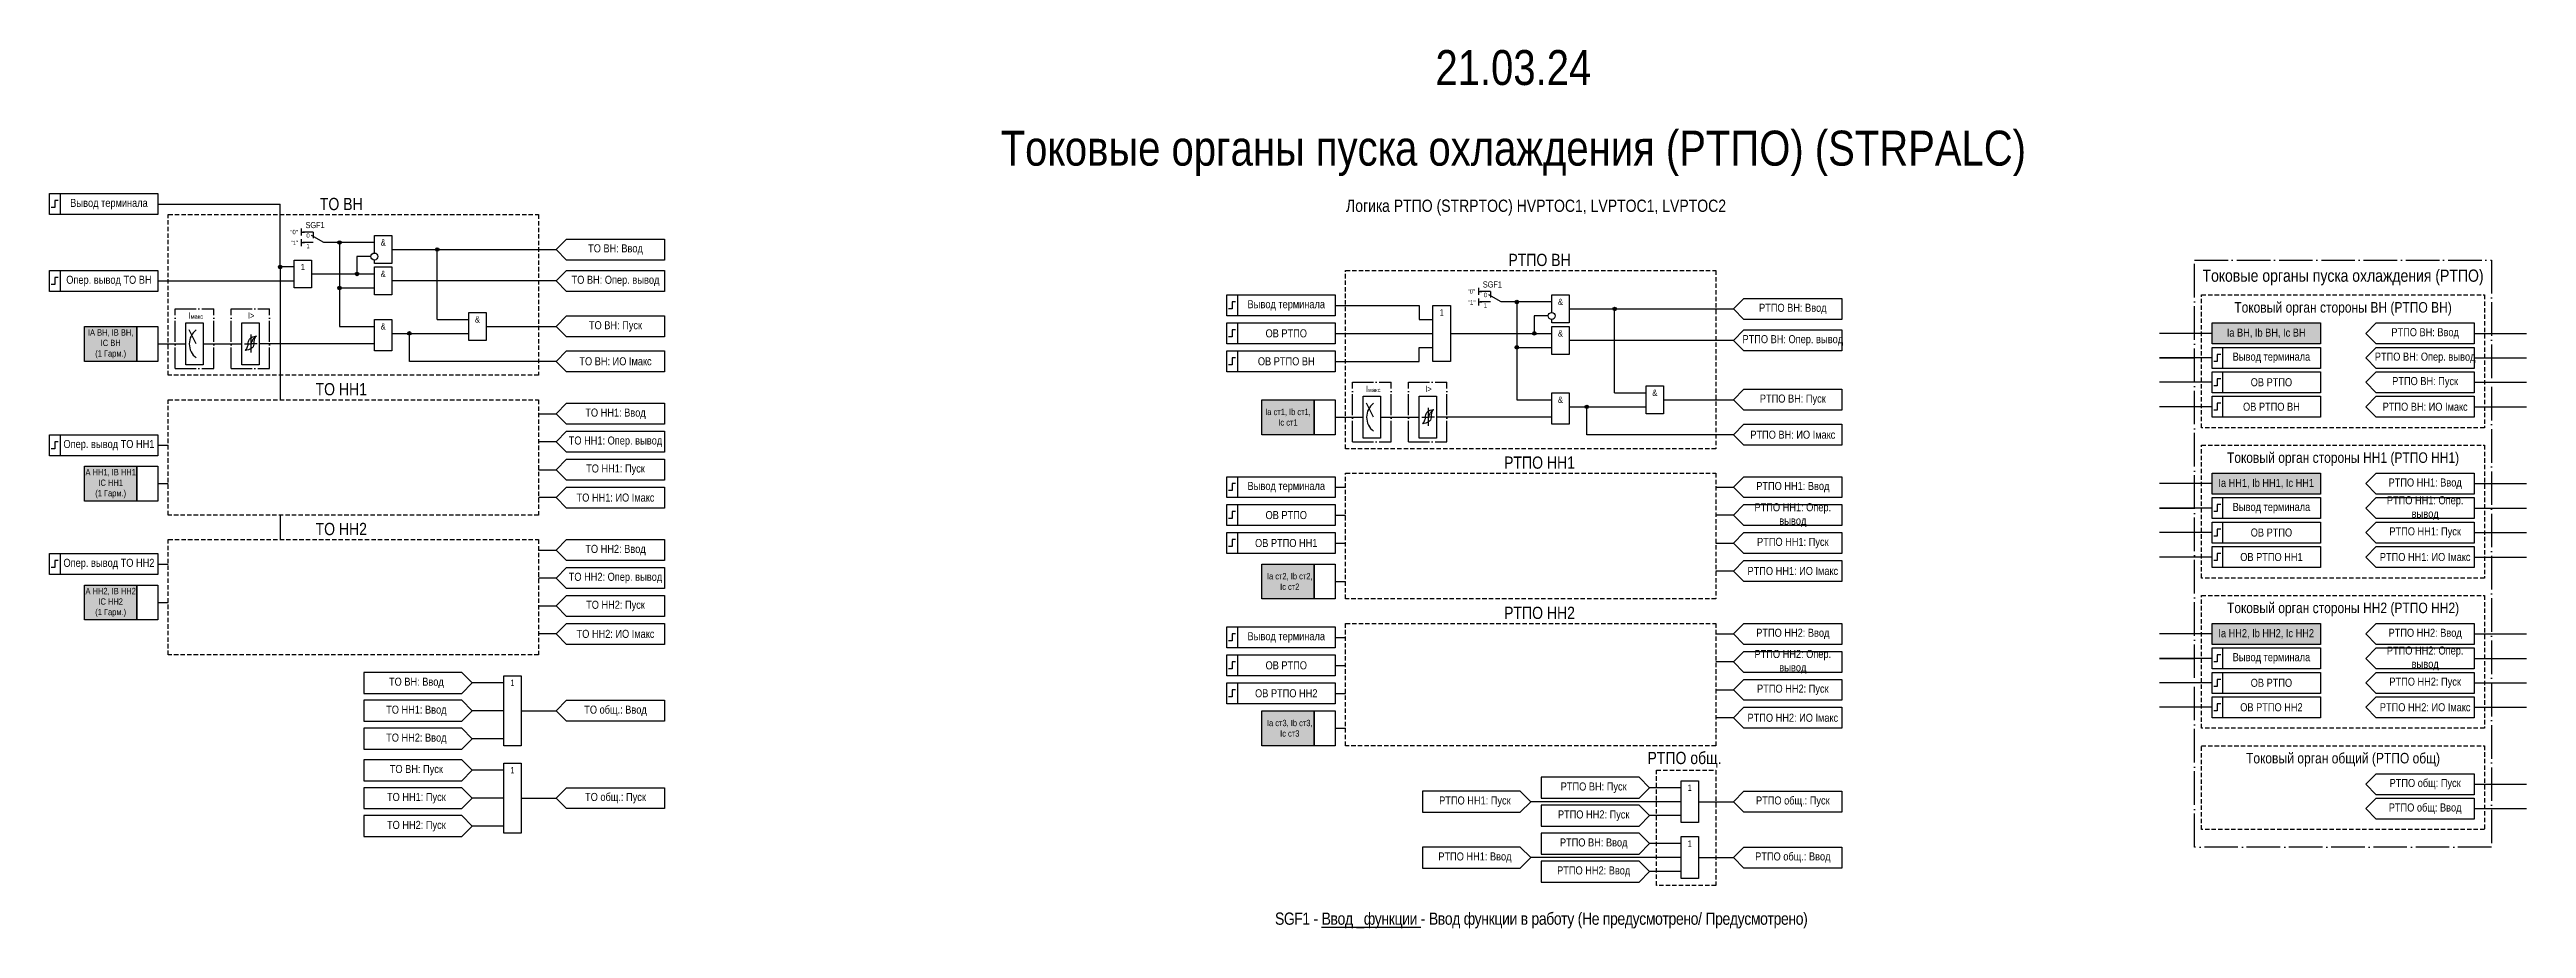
# Model space of a CAD drawing. Header units: millimetres. Extents: x -908 to 815, y -37 to 231.
# Drawn here: x -908 to -199, y -20 to 231 of the extents above; entities that cross this region are included whole.
import ezdxf
from ezdxf.enums import TextEntityAlignment as Align

# ---------------------------------------------------------------- set-up
doc = ezdxf.new("R2010")
doc.units = ezdxf.units.MM
doc.linetypes.add('ACAD_ISO04W100', pattern=[30, 24, -3, 0, -3])
doc.linetypes.add('штриховая2', pattern=[0.375, 0.25, -0.125])
doc.layers.add('TEXT', color=7, linetype='Continuous', lineweight=25)
doc.layers.add('Основная', color=7, linetype='Continuous')
doc.styles.add('1.8_Gost_RD', font='ARIALN.TTF', dxfattribs={"height": 1.8})
doc.styles.add('2.5_Gost_RD', font='ARIALN.TTF', dxfattribs={"height": 2.5})
doc.styles.add('3.5_Gost_RD', font='ARIALN.TTF', dxfattribs={"height": 3.5})
doc.styles.add('Вывод', font='ARIALN.TTF', dxfattribs={"height": 2.5})
doc.styles.add('Компонент', font='ARIALN.TTF', dxfattribs={"height": 3.5})

msp = doc.modelspace()

# ---------------------------------------------------------------- texts
at = {"color": 2, "ltscale": 100, "char_height": 10, "attachment_point": 5, "style": '3.5_Gost_RD'}
for s, insert, width in [('21.03.24', (-489, 226), 290), ('Токовые органы пуска охлаждения (РТПО) (STRPALC)', (-489, 201.5), 318.1655)]:
    msp.add_mtext(s, dxfattribs=dict(at, insert=insert, width=width))
at = {"ltscale": 100, "attachment_point": 5, "style": '2.5_Gost_RD'}
for s, insert, char_height, width in [('Вывод терминала', (-891, 187), 2.3, 28), ('&', (-812.5, 176), 1.8, 5), ('ТО ВН: Ввод', (-746, 174), 2.3, 28), ('Опер. вывод ТО ВН', (-891, 165), 2.3, 28), ('1', (-835.5, 169), 1.8, 5), ('&', (-812.5, 167), 1.8, 5), ('ТО ВН: Опер. вывод', (-746, 165), 2.3, 28), ('Вывод терминала', (-554, 158), 2.3, 28), ('1', (-509.5, 156), 1.8, 5), ('&', (-475.5, 159), 1.8, 5), ('РТПО ВН: Ввод', (-409, 157), 2.3, 28), ('&', (-812.5, 152), 1.8, 5), ('&', (-785.5, 154), 1.8, 5), ('ТО ВН: Пуск', (-746, 152), 2.3, 28), ('&', (-475.5, 150), 1.8, 5), ('РТПО ВН: Опер. вывод', (-409, 148), 2.3, 28), ('РТПО ВН: Ввод', (-228, 150), 2.3, 28), ('ТО ВН: ИО Iмакс', (-746, 142), 2.3, 28), ('РТПО ВН: Опер. вывод', (-228, 143), 2.3, 28), ('РТПО ВН: Пуск', (-228, 136), 2.3, 28), ('ТО НН1: Ввод', (-746, 127), 2.3, 28), ('&', (-475.5, 131), 1.8, 5), ('&', (-448.5, 133), 1.8, 5), ('РТПО ВН: Пуск', (-409, 131), 2.3, 28), ('РТПО ВН: ИО Iмакс', (-228, 129), 2.3, 28), ('ТО НН1: Опер. вывод', (-746, 119), 2.3, 28), ('РТПО ВН: ИО Iмакс', (-409, 121), 2.3, 28), ('Опер. вывод ТО НН1', (-891, 118), 2.3, 28), ('ТО НН1: Пуск', (-746, 111), 2.3, 28), ('Вывод терминала', (-554, 106), 2.3, 28), ('РТПО НН1: Ввод', (-409, 106), 2.3, 28), ('РТПО НН1: Ввод', (-228, 107), 2.3, 28), ('ТО НН1: ИО Iмакс', (-746, 103), 2.3, 28), ('РТПО НН1: Опер. вывод', (-409, 98), 2.3, 28), ('РТПО НН1: Опер. вывод', (-228, 100), 2.3, 28), ('РТПО НН1: Пуск', (-228, 93), 2.3, 28), ('Опер. вывод ТО НН2', (-891, 84), 2.3, 28), ('ТО НН2: Ввод', (-746, 88), 2.3, 28), ('РТПО НН1: Пуск', (-409, 90), 2.3, 28), ('РТПО НН1: ИО Iмакс', (-228, 86), 2.3, 28), ('ТО НН2: Опер. вывод', (-746, 80), 2.3, 28), ('РТПО НН1: ИО Iмакс', (-409, 82), 2.3, 28), ('ТО НН2: Пуск', (-746, 72), 2.3, 28), ('ТО НН2: ИО Iмакс', (-746, 64), 2.3, 28), ('Вывод терминала', (-554, 63), 2.3, 28), ('РТПО НН2: Ввод', (-409, 64), 2.3, 28), ('РТПО НН2: Ввод', (-228, 64), 2.3, 28), ('РТПО НН2: Опер. вывод', (-409, 56), 2.3, 28), ('РТПО НН2: Опер. вывод', (-228, 57), 2.3, 28), ('ТО ВН: Ввод', (-803, 50), 2.3, 28), ('1', (-775.5, 50), 1.8, 5), ('РТПО НН2: Пуск', (-228, 50), 2.3, 28), ('ТО НН1: Ввод', (-803, 42), 2.3, 28), ('ТО общ.: Ввод', (-746, 42), 2.3, 28), ('РТПО НН2: Пуск', (-409, 48), 2.3, 28), ('РТПО НН2: ИО Iмакс', (-228, 43), 2.3, 28), ('ТО НН2: Ввод', (-803, 34), 2.3, 28), ('РТПО НН2: ИО Iмакс', (-409, 40), 2.3, 28), ('ТО ВН: Пуск', (-803, 25), 2.3, 28), ('1', (-775.5, 25), 1.8, 5), ('РТПО ВН: Пуск', (-466, 20), 2.3, 28), ('РТПО общ: Пуск', (-228, 21), 2.3, 28), ('ТО НН1: Пуск', (-803, 17), 2.3, 28), ('ТО общ.: Пуск', (-746, 17), 2.3, 28), ('РТПО НН1: Пуск', (-500, 16), 2.3, 28), ('1', (-438.5, 20), 1.8, 5), ('РТПО общ.: Пуск', (-409, 16), 2.3, 28), ('РТПО общ: Ввод', (-228, 14), 2.3, 28), ('ТО НН2: Пуск', (-803, 9), 2.3, 28), ('РТПО НН2: Пуск', (-466, 12), 2.3, 28), ('РТПО НН1: Ввод', (-500, 0), 2.3, 28), ('РТПО ВН: Ввод', (-466, 4), 2.3, 28), ('1', (-438.5, 4), 1.8, 5), ('РТПО общ.: Ввод', (-409, 0), 2.3, 28), ('РТПО НН2: Ввод', (-466, -4), 2.3, 28)]:
    msp.add_mtext(s, dxfattribs=dict(at, insert=insert, char_height=char_height, width=width))
at = {"color": 251, "ltscale": 100, "true_color": 0x58595b, "char_height": 3.5, "width": 113, "attachment_point": 5, "style": '3.5_Gost_RD'}
for s, insert in [('ТО ВН', (-824.5, 187)), ('РТПО ВН', (-481.5, 171)), ('ТО НН1', (-824.5, 134)), ('РТПО НН1', (-481.5, 113)), ('ТО НН2', (-824.5, 94)), ('РТПО НН2', (-481.5, 70)), ('РТПО общ.', (-440, 28))]:
    msp.add_mtext(s, dxfattribs=dict(at, insert=insert))
at = {"color": 30, "ltscale": 100, "attachment_point": 5, "style": '3.5_Gost_RD'}
for s, insert, char_height, width in [('Логика РТПО (STRPTOC) {\\C6;HVPTOC1, LVPTOC1, LVPTOC2}', (-482.5, 186), 3.5, 145), ('Токовые органы пуска охлаждения (РТПО)', (-251.5, 166), 3.5, 85), ('Токовый орган стороны ВН (РТПО ВН)', (-251.5, 157), 3, 81), ('Токовый орган стороны НН1 (РТПО НН1)', (-251.5, 114), 3, 81), ('Токовый орган стороны НН2 (РТПО НН2)', (-251.5, 71), 3, 81), ('Токовый орган общий (РТПО общ)', (-251.5, 28), 3, 81), ('{\\T0.95;SGF1 - \\LВвод _функции\\l - Ввод функции в работу (Не предусмотрено/ Предусмотрено)}', (-481, -18), 3.5, 165)]:
    msp.add_mtext(s, dxfattribs=dict(at, insert=insert, char_height=char_height, width=width))
at = {"ltscale": 100, "char_height": 1.25, "attachment_point": 1, "style": '3.5_Gost_RD'}
for insert in [(-839, 176.5), (-502, 159.5)]:
    msp.add_mtext_dynamic_manual_height_columns('"1"', width=2, gutter_width=17.5, heights=[0], dxfattribs=dict(at, insert=insert))
at = {"color": 7, "ltscale": 100, "char_height": 1.8, "attachment_point": 1, "style": '1.8_Gost_RD'}
for s, insert in [('\\pi2.7859;I{\\H0.66667x;макс}', (-871, 156)), ('\\pi4.7676;I>', (-856, 156)), ('\\pi2.7859;I{\\H0.66667x;макс}', (-534, 135)), ('\\pi4.7676;I>', (-519, 135))]:
    msp.add_mtext_dynamic_manual_height_columns(s, width=11, gutter_width=17.5, heights=[0], dxfattribs=dict(at, insert=insert))
at = {"color": 0, "ltscale": 100, "char_height": 2.3, "attachment_point": 5, "style": '2.5_Gost_RD'}
for s, insert, width in [('{\\C256;Ia ВН, Ib ВН, Ic ВН}', (-273.5, 150), 31), ('{\\C256;Вывод терминала}', (-272, 143), 28), ('{\\C256;Ia НН1, Ib НН1, Ic НН1}', (-273.5, 107), 31), ('{\\C256;Вывод терминала}', (-272, 100), 28), ('{\\C256;Ia НН2, Ib НН2, Ic НН2}', (-273.5, 64), 31), ('{\\C256;Вывод терминала}', (-272, 57), 28)]:
    msp.add_mtext(s, dxfattribs=dict(at, insert=insert, width=width))
at = {"layer": 'TEXT', "color": 0, "ltscale": 100, "attachment_point": 5, "style": '2.5_Gost_RD'}
for s, insert, char_height, width in [('{\\H0.72x;IA ВН, IB ВН, \\PIC ВН\\P(1 Гарм.)}', (-890.5, 147), 2.5, 15), ('{\\C256;ОВ РТПО}', (-554, 150), 2.3, 28), ('{\\C256;ОВ РТПО}', (-272, 136), 2.3, 28), ('{\\H0.72x;Ia ст1, Ib ст1, \\PIc ст1}', (-553.5, 126), 2.5, 15), ('{\\H0.72x;IA НН1, IB НН1, \\PIC НН1\\P(1 Гарм.)}', (-890.5, 107), 2.5, 15), ('{\\C256;ОВ РТПО}', (-554, 98), 2.3, 28), ('{\\C256;ОВ РТПО}', (-272, 93), 2.3, 28), ('{\\H0.72x;Ia ст2, Ib ст2, \\PIc ст2}', (-553, 79), 2.5, 15), ('{\\H0.72x;IA НН2, IB НН2, \\PIC НН2\\P(1 Гарм.)}', (-890.5, 73), 2.5, 15.7708), ('{\\C256;ОВ РТПО}', (-554, 55), 2.3, 28), ('{\\C256;ОВ РТПО}', (-272, 50), 2.3, 28), ('{\\H0.72x;Ia ст3, Ib ст3, \\PIc ст3}', (-553, 37), 2.5, 15)]:
    msp.add_mtext(s, dxfattribs=dict(at, insert=insert, char_height=char_height, width=width))
at = {"layer": 'Основная', "color": 0, "ltscale": 100, "char_height": 2.3, "width": 28, "attachment_point": 5, "style": '2.5_Gost_RD'}
for s, insert in [('{\\C256;ОВ РТПО ВН}', (-554, 142)), ('{\\C256;ОВ РТПО ВН}', (-272, 129)), ('{\\C256;ОВ РТПО НН1}', (-554, 90)), ('{\\C256;ОВ РТПО НН1}', (-272, 86)), ('{\\C256;ОВ РТПО НН2}', (-554, 47)), ('{\\C256;ОВ РТПО НН2}', (-272, 43))]:
    msp.add_mtext(s, dxfattribs=dict(at, insert=insert))

# ---------------------------------------------------------------- blocks, each defined once
blk = doc.blocks.new('*U79')
at = {"layer": 'Основная', "color": 0}
blk.add_line((0, 0), (7, 4), dxfattribs=at)
at = {"layer": 'Основная', "ltscale": 0.35}
blk.add_line((6, 6), (6, 2.5), dxfattribs=at)
blk = doc.blocks.new('*U81')
at = {"layer": 'Основная', "color": 0}
for p, q in [((-3, 6), (-9, 6)), ((-3, 0), (-9, 0)), ((9, 0), (3, 0))]:
    blk.add_line(p, q, dxfattribs=at)
at = {"layer": 'Основная', "ltscale": 0.25, "xscale": -1}
blk.add_blockref('*U79', (3, 0), dxfattribs=at)
at = {"layer": 'Основная'}
for tag, height, style, p in [('В1', 2.5, 'Вывод', (-14, 6)), ('В2', 2.5, 'Вывод', (-6, 4)), ('ОУ', 3.5, 'Компонент', (-2, 10)), ('В3', 2.5, 'Вывод', (-6, -2))]:
    blk.add_attdef(tag, text='', height=height, dxfattribs=dict(at, style=style)).set_placement(p, align=Align.MIDDLE_CENTER)
blk = doc.blocks.new('Точка')
at = {"ltscale": 100}
h = blk.add_hatch(color=256, dxfattribs=at)
h.dxf.hatch_style = 1
edge = h.paths.add_edge_path()
edge.add_arc((0, 0), 0.5, 0, 360)
blk.add_circle((0, 0), 0.5, dxfattribs=at)
blk = doc.blocks.new('*U70')
at = {"layer": 'Основная', "linetype": 'ACAD_ISO04W100', "ltscale": 0.25}
for p, q in [((0, 0), (11, 0)), ((0, -17), (0, 0)), ((11, -17), (11, 0)), ((0, -17), (11, -17))]:
    blk.add_line(p, q, dxfattribs=at)
at = {"layer": 'Основная', "style": 'Компонент'}
blk.add_attdef('ОУ', text='', height=3.5, dxfattribs=at).set_placement((11, 0), align=Align.MIDDLE_CENTER)

# ---------------------------------------------------------------- hatches: boundary and pattern name
at = {"ltscale": 100, "true_color": 0xf7941d}
h = msp.add_hatch(color=30, dxfattribs=at)
h.dxf.hatch_style = 1
h.paths.add_polyline_path([(-898, 152), (-883, 152), (-883, 142), (-898, 142)])
h = msp.add_hatch(color=30, dxfattribs=at)
h.dxf.hatch_style = 1
h.paths.add_polyline_path([(-289, 153), (-258, 153), (-258, 147), (-289, 147)])
h = msp.add_hatch(color=30, dxfattribs=at)
h.dxf.hatch_style = 1
h.paths.add_polyline_path([(-561, 131), (-546, 131), (-546, 121), (-561, 121)])
h = msp.add_hatch(color=30, dxfattribs=at)
h.dxf.hatch_style = 1
h.paths.add_polyline_path([(-898, 112), (-883, 112), (-883, 102), (-898, 102)])
h = msp.add_hatch(color=30, dxfattribs=at)
h.dxf.hatch_style = 1
h.paths.add_polyline_path([(-289, 110), (-258, 110), (-258, 104), (-289, 104)])
h = msp.add_hatch(color=30, dxfattribs=at)
h.dxf.hatch_style = 1
h.paths.add_polyline_path([(-898, 78), (-883, 78), (-883, 68), (-898, 68)])
h = msp.add_hatch(color=30, dxfattribs=at)
h.dxf.hatch_style = 1
h.paths.add_polyline_path([(-561, 84), (-546, 84), (-546, 74), (-561, 74)])
h = msp.add_hatch(color=30, dxfattribs=at)
h.dxf.hatch_style = 1
h.paths.add_polyline_path([(-289, 67), (-258, 67), (-258, 61), (-289, 61)])
h = msp.add_hatch(color=30, dxfattribs=at)
h.dxf.hatch_style = 1
h.paths.add_polyline_path([(-561, 42), (-546, 42), (-546, 32), (-561, 32)])

# ---------------------------------------------------------------- linework, layer by layer
at = {"ltscale": 100}
for p, q in [((-877, 187), (-842, 187)), ((-842, 169), (-842, 187)), ((-836, 180), (-836, 178)), ((-836, 179), (-835, 179)), ((-836, 177), (-836, 175)), ((-836, 176), (-835, 176)), ((-815, 176), (-827, 176)), ((-825, 176), (-825, 163)), ((-820, 172), (-820, 167)), ((-816, 172), (-820, 172)), ((-810, 174), (-763, 174)), ((-797, 154), (-797, 174)), ((-760, 177), (-763, 174)), ((-763, 174), (-760, 171)), ((-760, 177), (-732, 177)), ((-732, 171), (-760, 171)), ((-732, 177), (-732, 171)), ((-877, 165), (-838, 165)), ((-838, 169), (-842, 169)), ((-842, 169), (-842, 131)), ((-833, 167), (-815, 167)), ((-763, 165), (-810, 165)), ((-760, 168), (-763, 165)), ((-763, 165), (-760, 162)), ((-760, 168), (-732, 168)), ((-732, 168), (-732, 162)), ((-825, 163), (-815, 163)), ((-825, 163), (-825, 152)), ((-732, 162), (-760, 162)), ((-499, 163), (-499, 161)), ((-499, 162), (-498, 162)), ((-499, 160), (-499, 158)), ((-499, 159), (-498, 159)), ((-478, 159), (-490, 159)), ((-488, 159), (-488, 146)), ((-473, 157), (-426, 157)), ((-460, 133), (-460, 157)), ((-423, 160), (-426, 157)), ((-426, 157), (-423, 154)), ((-423, 160), (-395, 160)), ((-395, 160), (-395, 154)), ((-869, 151.5), (-869, 153)), ((-869, 153), (-864, 153)), ((-869, 144), (-869, 152)), ((-864, 153), (-864, 147)), ((-853, 151.5), (-853, 153)), ((-853, 153), (-848, 153)), ((-853, 144), (-853, 152)), ((-848, 153), (-848, 147)), ((-825, 152), (-815, 152)), ((-810, 150), (-788, 150)), ((-805, 142), (-805, 150)), ((-797, 154), (-788, 154)), ((-783, 152), (-763, 152)), ((-760, 155), (-763, 152)), ((-763, 152), (-760, 149)), ((-760, 155), (-732, 155)), ((-540, 150), (-512, 150)), ((-507, 150), (-478, 150)), ((-483, 155), (-483, 150)), ((-479, 155), (-483, 155)), ((-423, 151), (-426, 148)), ((-395, 154), (-423, 154)), ((-423, 151), (-395, 151)), ((-395, 151), (-395, 145)), ((-289, 150), (-304, 150)), ((-214, 150), (-199, 150)), ((-877, 147), (-869, 147)), ((-869, 141), (-869, 144)), ((-864, 147), (-864, 141)), ((-853, 141), (-853, 144)), ((-848, 147), (-848, 141)), ((-815, 147), (-848, 147)), ((-763, 142), (-805, 142)), ((-760, 145), (-763, 142)), ((-763, 142), (-760, 139)), ((-760, 145), (-732, 145)), ((-488, 146), (-478, 146)), ((-488, 146), (-488, 131)), ((-426, 148), (-473, 148)), ((-426, 148), (-423, 145)), ((-395, 145), (-423, 145)), ((-289, 143), (-304, 143)), ((-304, 143), (-294, 143)), ((-214, 143), (-199, 143)), ((-864, 141), (-869, 141)), ((-848, 141), (-853, 141)), ((-289, 136), (-304, 136)), ((-242, 139), (-245, 136)), ((-245, 136), (-242, 133)), ((-242, 139), (-214, 139)), ((-214, 136), (-199, 136)), ((-760, 130), (-763, 127)), ((-760, 130), (-732, 130)), ((-732, 130), (-732, 124)), ((-532, 130.5), (-532, 132)), ((-532, 132), (-527, 132)), ((-532, 123), (-532, 131)), ((-527, 132), (-527, 126)), ((-516, 130.5), (-516, 132)), ((-516, 132), (-511, 132)), ((-516, 123), (-516, 131)), ((-511, 132), (-511, 126)), ((-488, 131), (-478, 131)), ((-473, 129), (-451, 129)), ((-468, 121), (-468, 129)), ((-460, 133), (-451, 133)), ((-446, 131), (-426, 131)), ((-423, 134), (-426, 131)), ((-426, 131), (-423, 128)), ((-423, 134), (-395, 134)), ((-289, 129), (-304, 129)), ((-242, 132), (-245, 129)), ((-245, 129), (-242, 126)), ((-242, 132), (-214, 132)), ((-214, 129), (-199, 129)), ((-768, 127), (-763, 127)), ((-763, 127), (-760, 124)), ((-760, 122), (-763, 119)), ((-732, 124), (-760, 124)), ((-760, 122), (-732, 122)), ((-732, 122), (-732, 116)), ((-540, 126), (-532, 126)), ((-532, 120), (-532, 123)), ((-527, 126), (-527, 120)), ((-516, 120), (-516, 123)), ((-511, 126), (-511, 120)), ((-478, 126), (-511, 126)), ((-426, 121), (-468, 121)), ((-423, 124), (-426, 121)), ((-426, 121), (-423, 118)), ((-423, 124), (-395, 124)), ((-877, 118), (-874, 118)), ((-763, 119), (-768, 119)), ((-763, 119), (-760, 116)), ((-760, 114), (-763, 111)), ((-732, 116), (-760, 116)), ((-760, 114), (-732, 114)), ((-527, 120), (-532, 120)), ((-511, 120), (-516, 120)), ((-877, 107), (-874, 107)), ((-768, 111), (-763, 111)), ((-763, 111), (-760, 108)), ((-423, 109), (-426, 106)), ((-423, 109), (-395, 109)), ((-395, 109), (-395, 103)), ((-289, 107), (-304, 107)), ((-214, 107), (-199, 107)), ((-763, 103), (-768, 103)), ((-760, 106), (-763, 103)), ((-763, 103), (-760, 100)), ((-760, 106), (-732, 106)), ((-431, 106), (-426, 106)), ((-426, 106), (-423, 103)), ((-423, 101), (-426, 98)), ((-395, 103), (-423, 103)), ((-423, 101), (-395, 101)), ((-395, 101), (-395, 95)), ((-289, 100), (-304, 100)), ((-304, 100), (-294, 100)), ((-214, 100), (-199, 100)), ((-842, 98), (-842, 91)), ((-540, 98), (-537, 98)), ((-426, 98), (-431, 98)), ((-426, 98), (-423, 95)), ((-423, 93), (-426, 90)), ((-395, 95), (-423, 95)), ((-423, 93), (-395, 93)), ((-289, 93), (-304, 93)), ((-242, 96), (-245, 93)), ((-245, 93), (-242, 90)), ((-242, 96), (-214, 96)), ((-214, 93), (-199, 93)), ((-768, 88), (-763, 88)), ((-760, 91), (-763, 88)), ((-763, 88), (-760, 85)), ((-760, 91), (-732, 91)), ((-732, 91), (-732, 85)), ((-431, 90), (-426, 90)), ((-426, 90), (-423, 87)), ((-289, 86), (-304, 86)), ((-242, 89), (-245, 86)), ((-245, 86), (-242, 83)), ((-242, 89), (-214, 89)), ((-214, 86), (-199, 86)), ((-877, 84), (-874, 84)), ((-763, 80), (-768, 80)), ((-760, 83), (-763, 80)), ((-763, 80), (-760, 77)), ((-732, 85), (-760, 85)), ((-760, 83), (-732, 83)), ((-732, 83), (-732, 77)), ((-540, 79), (-537, 79)), ((-426, 82), (-431, 82)), ((-423, 85), (-426, 82)), ((-426, 82), (-423, 79)), ((-423, 85), (-395, 85)), ((-877, 73), (-874, 73)), ((-768, 72), (-763, 72)), ((-760, 75), (-763, 72)), ((-763, 72), (-760, 69)), ((-732, 77), (-760, 77)), ((-760, 75), (-732, 75)), ((-763, 64), (-768, 64)), ((-760, 67), (-763, 64)), ((-763, 64), (-760, 61)), ((-760, 67), (-732, 67)), ((-431, 64), (-426, 64)), ((-423, 67), (-426, 64)), ((-426, 64), (-423, 61)), ((-423, 67), (-395, 67)), ((-395, 67), (-395, 61)), ((-289, 64), (-304, 64)), ((-214, 64), (-199, 64)), ((-423, 59), (-426, 56)), ((-395, 61), (-423, 61)), ((-423, 59), (-395, 59)), ((-395, 59), (-395, 53)), ((-289, 57), (-304, 57)), ((-304, 57), (-294, 57)), ((-214, 57), (-199, 57)), ((-818, 53), (-818, 47)), ((-790, 53), (-818, 53)), ((-790, 53), (-787, 50)), ((-787, 50), (-790, 47)), ((-778, 50), (-787, 50)), ((-540, 55), (-537, 55)), ((-426, 56), (-431, 56)), ((-426, 56), (-423, 53)), ((-423, 51), (-426, 48)), ((-395, 53), (-423, 53)), ((-423, 51), (-395, 51)), ((-289, 50), (-304, 50)), ((-242, 53), (-245, 50)), ((-245, 50), (-242, 47)), ((-242, 53), (-214, 53)), ((-214, 50), (-199, 50)), ((-818, 47), (-790, 47)), ((-818, 45), (-818, 39)), ((-790, 45), (-818, 45)), ((-790, 45), (-787, 42)), ((-760, 45), (-763, 42)), ((-760, 45), (-732, 45)), ((-732, 45), (-732, 39)), ((-431, 48), (-426, 48)), ((-426, 48), (-423, 45)), ((-423, 43), (-426, 40)), ((-423, 43), (-395, 43)), ((-289, 43), (-304, 43)), ((-242, 46), (-245, 43)), ((-245, 43), (-242, 40)), ((-242, 46), (-214, 46)), ((-214, 43), (-199, 43)), ((-818, 39), (-790, 39)), ((-818, 37), (-818, 31)), ((-790, 37), (-818, 37)), ((-787, 42), (-790, 39)), ((-790, 37), (-787, 34)), ((-778, 42), (-787, 42)), ((-773, 42), (-763, 42)), ((-763, 42), (-760, 39)), ((-732, 39), (-760, 39)), ((-540, 37), (-537, 37)), ((-426, 40), (-431, 40)), ((-426, 40), (-423, 37)), ((-818, 31), (-790, 31)), ((-787, 34), (-790, 31)), ((-778, 34), (-787, 34)), ((-818, 28), (-818, 22)), ((-790, 28), (-818, 28)), ((-818, 22), (-790, 22)), ((-790, 28), (-787, 25)), ((-787, 25), (-790, 22)), ((-778, 25), (-787, 25)), ((-481, 23), (-481, 17)), ((-453, 23), (-481, 23)), ((-453, 23), (-450, 20)), ((-242, 24), (-245, 21)), ((-242, 24), (-214, 24)), ((-818, 20), (-818, 14)), ((-790, 20), (-818, 20)), ((-790, 20), (-787, 17)), ((-787, 17), (-790, 14)), ((-778, 17), (-787, 17)), ((-773, 17), (-763, 17)), ((-760, 20), (-763, 17)), ((-763, 17), (-760, 14)), ((-760, 20), (-732, 20)), ((-515, 19), (-515, 13)), ((-487, 19), (-515, 19)), ((-487, 19), (-484, 16)), ((-484, 16), (-487, 13)), ((-441, 16), (-484, 16)), ((-481, 17), (-453, 17)), ((-481, 15), (-481, 9)), ((-453, 15), (-481, 15)), ((-450, 20), (-453, 17)), ((-453, 15), (-450, 12)), ((-441, 20), (-450, 20)), ((-436, 16), (-426, 16)), ((-423, 19), (-426, 16)), ((-426, 16), (-423, 13)), ((-423, 19), (-395, 19)), ((-245, 21), (-242, 18)), ((-242, 17), (-245, 14)), ((-242, 17), (-214, 17)), ((-214, 21), (-199, 21)), ((-214, 17), (-214, 11)), ((-818, 14), (-790, 14)), ((-818, 12), (-818, 6)), ((-790, 12), (-818, 12)), ((-790, 12), (-787, 9)), ((-787, 9), (-790, 6)), ((-778, 9), (-787, 9)), ((-515, 13), (-487, 13)), ((-481, 9), (-453, 9)), ((-450, 12), (-453, 9)), ((-441, 12), (-450, 12)), ((-245, 14), (-242, 11)), ((-214, 11), (-242, 11)), ((-214, 14), (-199, 14)), ((-818, 6), (-790, 6)), ((-515, 3), (-515, -3)), ((-487, 3), (-515, 3)), ((-487, 3), (-484, 0)), ((-484, 0), (-487, -3)), ((-441, 0), (-484, 0)), ((-481, 7), (-481, 1)), ((-453, 7), (-481, 7)), ((-481, 1), (-453, 1)), ((-453, 7), (-450, 4)), ((-450, 4), (-453, 1)), ((-441, 4), (-450, 4)), ((-436, 0), (-426, 0)), ((-423, 3), (-426, 0)), ((-426, 0), (-423, -3)), ((-423, 3), (-395, 3)), ((-395, 3), (-395, -3)), ((-515, -3), (-487, -3)), ((-481, -1), (-481, -7)), ((-453, -1), (-481, -1)), ((-481, -7), (-453, -7)), ((-453, -1), (-450, -4)), ((-450, -4), (-453, -7)), ((-441, -4), (-450, -4)), ((-395, -3), (-423, -3))]:
    msp.add_line(p, q, dxfattribs=at)
at = {"color": 7, "ltscale": 100}
for p, q in [((-866, 147), (-868, 151)), ((-864, 147), (-853, 147)), ((-852.21, 147), (-850.4, 147)), ((-848.58, 147), (-850.4, 147)), ((-529, 126), (-531, 130)), ((-527, 126), (-516, 126)), ((-515.21, 126), (-513.4, 126)), ((-511.58, 126), (-513.4, 126))]:
    msp.add_line(p, q, dxfattribs=at)
for p, q in [((-850.4, 149.72), (-850.4, 144.52)), ((-513.4, 128.72), (-513.4, 123.52))]:
    msp.add_line(p, q)
at = {"ltscale": 100}
for points in [[(-908, 190), (-905, 190), (-905, 184), (-908, 184)], [(-908, 190), (-877, 190), (-877, 184), (-908, 184)], [(-908, 168), (-905, 168), (-905, 162), (-908, 162)], [(-908, 168), (-877, 168), (-877, 162), (-908, 162)], [(-788, 156), (-783, 156), (-783, 148), (-788, 148)], [(-571, 161), (-568, 161), (-568, 155), (-571, 155)], [(-571, 161), (-540, 161), (-540, 155), (-571, 155)], [(-512, 158), (-507, 158), (-507, 142), (-512, 142)], [(-898, 152), (-883, 152), (-883, 142), (-898, 142)], [(-883, 152), (-877, 152), (-877, 142), (-883, 142)], [(-815, 154), (-810, 154), (-810, 145), (-815, 145)], [(-571, 153), (-568, 153), (-568, 147), (-571, 147)], [(-571, 153), (-540, 153), (-540, 147), (-571, 147)], [(-289, 153), (-258, 153), (-258, 147), (-289, 147)], [(-571, 145), (-568, 145), (-568, 139), (-571, 139)], [(-571, 145), (-540, 145), (-540, 139), (-571, 139)], [(-289, 146), (-286, 146), (-286, 140), (-289, 140)], [(-289, 146), (-258, 146), (-258, 140), (-289, 140)], [(-451, 135), (-446, 135), (-446, 127), (-451, 127)], [(-289, 139), (-286, 139), (-286, 133), (-289, 133)], [(-289, 139), (-258, 139), (-258, 133), (-289, 133)], [(-561, 131), (-546, 131), (-546, 121), (-561, 121)], [(-546, 131), (-540, 131), (-540, 121), (-546, 121)], [(-478, 133), (-473, 133), (-473, 124), (-478, 124)], [(-289, 132), (-286, 132), (-286, 126), (-289, 126)], [(-289, 132), (-258, 132), (-258, 126), (-289, 126)], [(-908, 121), (-905, 121), (-905, 115), (-908, 115)], [(-908, 121), (-877, 121), (-877, 115), (-908, 115)], [(-898, 112), (-883, 112), (-883, 102), (-898, 102)], [(-883, 112), (-877, 112), (-877, 102), (-883, 102)], [(-571, 109), (-568, 109), (-568, 103), (-571, 103)], [(-571, 109), (-540, 109), (-540, 103), (-571, 103)], [(-289, 110), (-258, 110), (-258, 104), (-289, 104)], [(-571, 101), (-568, 101), (-568, 95), (-571, 95)], [(-571, 101), (-540, 101), (-540, 95), (-571, 95)], [(-289, 103), (-286, 103), (-286, 97), (-289, 97)], [(-289, 103), (-258, 103), (-258, 97), (-289, 97)], [(-571, 93), (-568, 93), (-568, 87), (-571, 87)], [(-571, 93), (-540, 93), (-540, 87), (-571, 87)], [(-289, 96), (-286, 96), (-286, 90), (-289, 90)], [(-289, 96), (-258, 96), (-258, 90), (-289, 90)], [(-908, 87), (-905, 87), (-905, 81), (-908, 81)], [(-908, 87), (-877, 87), (-877, 81), (-908, 81)], [(-289, 89), (-286, 89), (-286, 83), (-289, 83)], [(-289, 89), (-258, 89), (-258, 83), (-289, 83)], [(-898, 78), (-883, 78), (-883, 68), (-898, 68)], [(-883, 78), (-877, 78), (-877, 68), (-883, 68)], [(-561, 84), (-546, 84), (-546, 74), (-561, 74)], [(-546, 84), (-540, 84), (-540, 74), (-546, 74)], [(-571, 66), (-568, 66), (-568, 60), (-571, 60)], [(-571, 66), (-540, 66), (-540, 60), (-571, 60)], [(-289, 67), (-258, 67), (-258, 61), (-289, 61)], [(-571, 58), (-568, 58), (-568, 52), (-571, 52)], [(-571, 58), (-540, 58), (-540, 52), (-571, 52)], [(-289, 60), (-286, 60), (-286, 54), (-289, 54)], [(-289, 60), (-258, 60), (-258, 54), (-289, 54)], [(-571, 50), (-568, 50), (-568, 44), (-571, 44)], [(-571, 50), (-540, 50), (-540, 44), (-571, 44)], [(-289, 53), (-286, 53), (-286, 47), (-289, 47)], [(-289, 53), (-258, 53), (-258, 47), (-289, 47)], [(-289, 46), (-286, 46), (-286, 40), (-289, 40)], [(-289, 46), (-258, 46), (-258, 40), (-289, 40)], [(-561, 42), (-546, 42), (-546, 32), (-561, 32)], [(-546, 42), (-540, 42), (-540, 32), (-546, 32)]]:
    msp.add_lwpolyline(points, close=True, dxfattribs=at)
at = {"lineweight": 30, "ltscale": 100}
for points in [[(-905.5, 188), (-906.5, 188), (-906.5, 186), (-907.5, 186)], [(-905.5, 166), (-906.5, 166), (-906.5, 164), (-907.5, 164)], [(-568.5, 159), (-569.5, 159), (-569.5, 157), (-570.5, 157)], [(-568.5, 151), (-569.5, 151), (-569.5, 149), (-570.5, 149)], [(-568.5, 143), (-569.5, 143), (-569.5, 141), (-570.5, 141)], [(-286.5, 144), (-287.5, 144), (-287.5, 142), (-288.5, 142)], [(-286.5, 137), (-287.5, 137), (-287.5, 135), (-288.5, 135)], [(-286.5, 130), (-287.5, 130), (-287.5, 128), (-288.5, 128)], [(-905.5, 119), (-906.5, 119), (-906.5, 117), (-907.5, 117)], [(-568.5, 107), (-569.5, 107), (-569.5, 105), (-570.5, 105)], [(-286.5, 101), (-287.5, 101), (-287.5, 99), (-288.5, 99)], [(-568.5, 99), (-569.5, 99), (-569.5, 97), (-570.5, 97)], [(-286.5, 94), (-287.5, 94), (-287.5, 92), (-288.5, 92)], [(-568.5, 91), (-569.5, 91), (-569.5, 89), (-570.5, 89)], [(-286.5, 87), (-287.5, 87), (-287.5, 85), (-288.5, 85)], [(-905.5, 85), (-906.5, 85), (-906.5, 83), (-907.5, 83)], [(-568.5, 64), (-569.5, 64), (-569.5, 62), (-570.5, 62)], [(-286.5, 58), (-287.5, 58), (-287.5, 56), (-288.5, 56)], [(-568.5, 56), (-569.5, 56), (-569.5, 54), (-570.5, 54)], [(-286.5, 51), (-287.5, 51), (-287.5, 49), (-288.5, 49)], [(-568.5, 48), (-569.5, 48), (-569.5, 46), (-570.5, 46)], [(-286.5, 44), (-287.5, 44), (-287.5, 42), (-288.5, 42)]]:
    msp.add_lwpolyline(points, dxfattribs=at)
at = {"color": 251, "linetype": 'штриховая2', "ltscale": 5, "true_color": 0x58595b}
for points in [[(-874, 184), (-768, 184), (-768, 138), (-874, 138)], [(-537, 168), (-431, 168), (-431, 117), (-537, 117)], [(-874, 131), (-768, 131), (-768, 98), (-874, 98)], [(-537, 110), (-431, 110), (-431, 74), (-537, 74)], [(-874, 91), (-768, 91), (-768, 58), (-874, 58)], [(-537, 67), (-431, 67), (-431, 32), (-537, 32)], [(-448, 25), (-431, 25), (-431, -8), (-448, -8)]]:
    msp.add_lwpolyline(points, close=True, dxfattribs=at)
at = {"ltscale": 100}
for points in [[(-815, 175), (-815, 178), (-810, 178), (-810, 170), (-815, 170), (-815, 171)], [(-838, 171), (-838, 171), (-833, 171), (-833, 163), (-838, 163), (-838, 171)], [(-815, 173), (-815, 175)], [(-815, 162), (-815, 169), (-810, 169), (-810, 161), (-815, 161), (-815, 162)], [(-540, 158), (-516, 158), (-516, 154), (-512, 154)], [(-478, 158), (-478, 161), (-473, 161), (-473, 153), (-478, 153), (-478, 154)], [(-478, 156), (-478, 158)], [(-763, 152), (-760, 155), (-732, 155), (-732, 149), (-760, 149), (-763, 152)], [(-478, 145), (-478, 152), (-473, 152), (-473, 144), (-478, 144), (-478, 145)], [(-245, 150), (-242, 153), (-214, 153), (-214, 147), (-242, 147), (-245, 150)], [(-763, 142), (-760, 145), (-732, 145), (-732, 139), (-760, 139), (-763, 142)], [(-540, 142), (-516, 142), (-516, 146), (-512, 146)], [(-245, 143), (-242, 146), (-214, 146), (-214, 140), (-242, 140), (-245, 143)], [(-245, 136), (-242, 139), (-214, 139), (-214, 133), (-242, 133), (-245, 136)], [(-426, 131), (-423, 134), (-395, 134), (-395, 128), (-423, 128), (-426, 131)], [(-245, 129), (-242, 132), (-214, 132), (-214, 126), (-242, 126), (-245, 129)], [(-426, 121), (-423, 124), (-395, 124), (-395, 118), (-423, 118), (-426, 121)], [(-763, 111), (-760, 114), (-732, 114), (-732, 108), (-760, 108), (-763, 111)], [(-245, 107), (-242, 110), (-214, 110), (-214, 104), (-242, 104), (-245, 107)], [(-763, 103), (-760, 106), (-732, 106), (-732, 100), (-760, 100), (-763, 103)], [(-540, 106), (-537, 106)], [(-245, 100), (-242, 103), (-214, 103), (-214, 97), (-242, 97), (-245, 100)], [(-426, 90), (-423, 93), (-395, 93), (-395, 87), (-423, 87), (-426, 90)], [(-245, 93), (-242, 96), (-214, 96), (-214, 90), (-242, 90), (-245, 93)], [(-540, 90), (-537, 90)], [(-245, 86), (-242, 89), (-214, 89), (-214, 83), (-242, 83), (-245, 86)], [(-426, 82), (-423, 85), (-395, 85), (-395, 79), (-423, 79), (-426, 82)], [(-763, 72), (-760, 75), (-732, 75), (-732, 69), (-760, 69), (-763, 72)], [(-763, 64), (-760, 67), (-732, 67), (-732, 61), (-760, 61), (-763, 64)], [(-245, 64), (-242, 67), (-214, 67), (-214, 61), (-242, 61), (-245, 64)], [(-540, 63), (-537, 63)], [(-245, 57), (-242, 60), (-214, 60), (-214, 54), (-242, 54), (-245, 57)], [(-778, 46), (-778, 52), (-773, 52), (-773, 32), (-778, 32), (-778, 46)], [(-426, 48), (-423, 51), (-395, 51), (-395, 45), (-423, 45), (-426, 48)], [(-245, 50), (-242, 53), (-214, 53), (-214, 47), (-242, 47), (-245, 50)], [(-540, 47), (-537, 47)], [(-426, 40), (-423, 43), (-395, 43), (-395, 37), (-423, 37), (-426, 40)], [(-245, 43), (-242, 46), (-214, 46), (-214, 40), (-242, 40), (-245, 43)], [(-778, 21), (-778, 27), (-773, 27), (-773, 7), (-778, 7), (-778, 21)], [(-441, 16), (-441, 22), (-436, 22), (-436, 10), (-441, 10), (-441, 16)], [(-245, 21), (-242, 24), (-214, 24), (-214, 18), (-242, 18), (-245, 21)], [(-763, 17), (-760, 20), (-732, 20), (-732, 14), (-760, 14), (-763, 17)], [(-426, 16), (-423, 19), (-395, 19), (-395, 13), (-423, 13), (-426, 16)], [(-441, 0), (-441, 6), (-436, 6), (-436, -6), (-441, -6), (-441, 0)]]:
    msp.add_lwpolyline(points, dxfattribs=at)
at = {"color": 251, "linetype": 'ACAD_ISO04W100', "lineweight": 30, "ltscale": 0.4, "true_color": 0x58595b}
msp.add_lwpolyline([(-294, 171), (-209, 171), (-209, 3), (-294, 3)], close=True, dxfattribs=at)
at = {"linetype": 'штриховая2', "ltscale": 5}
for points in [[(-292, 161), (-211, 161), (-211, 123), (-292, 123)], [(-292, 118), (-211, 118), (-211, 80), (-292, 80)], [(-292, 75), (-211, 75), (-211, 37), (-292, 37)], [(-292, 32), (-211, 32), (-211, 8), (-292, 8)]]:
    msp.add_lwpolyline(points, close=True, dxfattribs=at)
at = {"ltscale": 100}
for centre in [(-815, 172), (-478, 155)]:
    msp.add_circle(centre, 1, dxfattribs=at)
at = {"color": 7, "ltscale": 100}
for centre in [(-863, 147), (-526, 126)]:
    msp.add_arc(centre, 5, 126.8699, 233.1301, dxfattribs=at)
for points in [[(-851.2, 146.92), (-851.05, 147.71), (-850.56, 148.54), (-848.8, 149.26)], [(-850.4, 147), (-850, 147.72), (-849.53, 148.6), (-848.8, 149.26)], [(-849.52, 146.92), (-849.4, 147.71), (-849.19, 148.54), (-848.8, 149.26)], [(-851.2, 146.92), (-851.4, 146.13), (-852, 145.12)], [(-849.52, 146.92), (-849.75, 146.13), (-850.24, 145.67), (-852, 145.12)], [(-514.2, 125.92), (-514.05, 126.71), (-513.56, 127.54), (-511.8, 128.26)], [(-513.4, 126), (-513, 126.72), (-512.53, 127.6), (-511.8, 128.26)], [(-512.52, 125.92), (-512.4, 126.71), (-512.19, 127.54), (-511.8, 128.26)], [(-514.2, 125.92), (-514.4, 125.13), (-515, 124.12)], [(-512.52, 125.92), (-512.75, 125.13), (-513.24, 124.67), (-515, 124.12)]]:
    msp.add_spline(points, degree=3)

# ---------------------------------------------------------------- block references
at = {"ltscale": 100}
for p in [(-825, 176), (-797, 174), (-842, 169), (-825, 163), (-820, 167), (-488, 159), (-460, 157), (-805, 150), (-483, 150), (-488, 146), (-468, 129)]:
    msp.add_blockref('Точка', p, dxfattribs=at)
at = {"layer": 'Основная', "ltscale": 0.25, "xscale": 0.5, "yscale": 0.5, "zscale": 0.5}
for p in [(-831, 176), (-494, 159)]:
    msp.add_blockref('*U81', p, dxfattribs=at).add_auto_attribs({'ОУ': 'SGF1', 'В1': '"0"', 'В2': '0', 'В3': '1'})
at = {"layer": 'Основная', "ltscale": 0.25}
for p in [(-872, 157), (-856, 157), (-535, 136), (-519, 136)]:
    msp.add_blockref('*U70', p, dxfattribs=at)

msp.set_redraw_order([(e.dxf.handle, doc.entitydb.next_handle()) for e in msp.query("TEXT MTEXT ATTDEF DIMENSION ARC_DIMENSION")])  # texts and dimensions are drawn at this point

doc.saveas('drawing.dxf')
